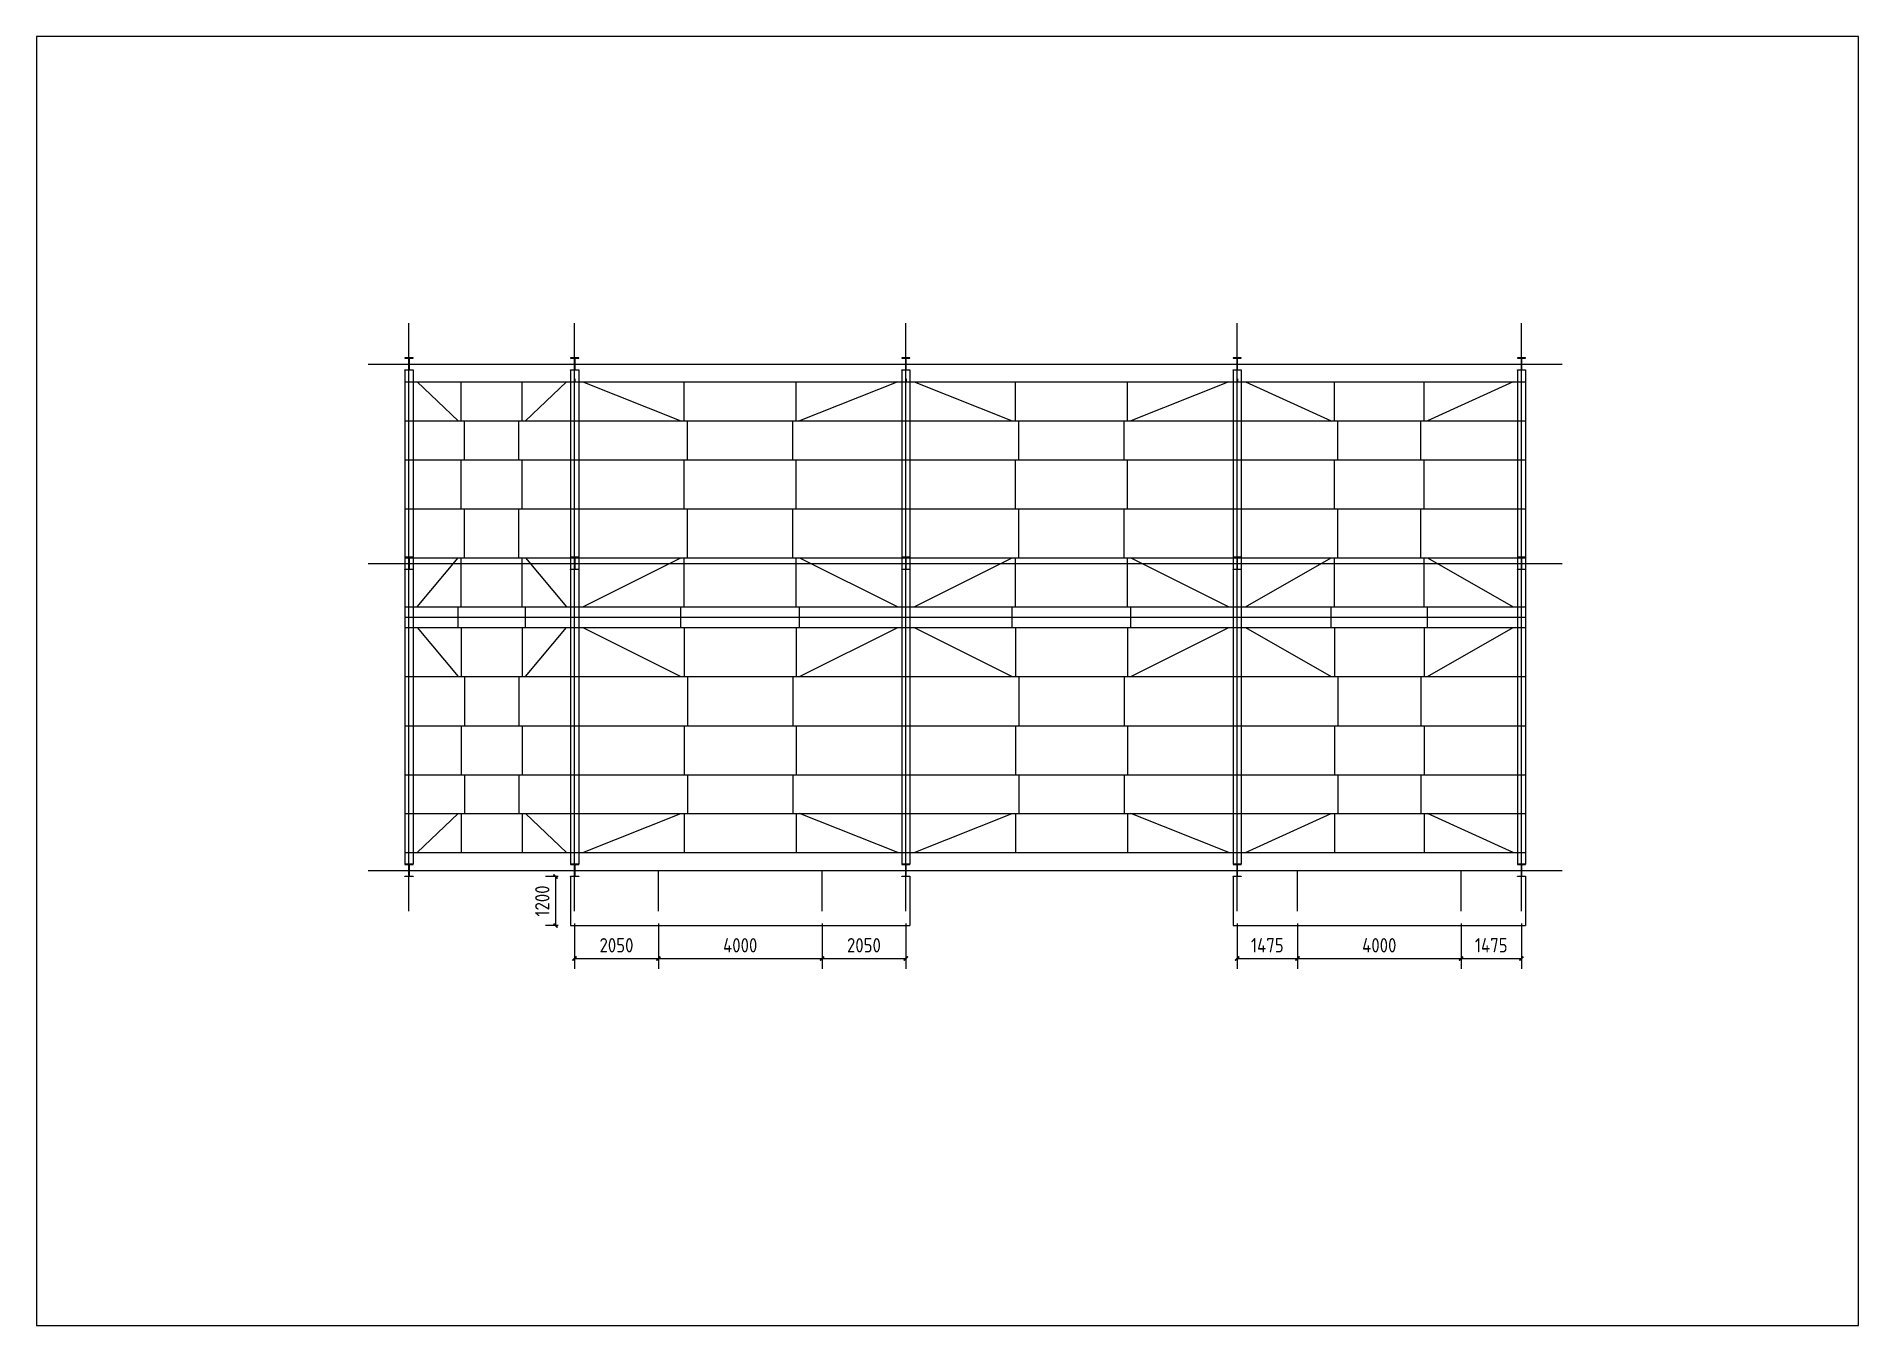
# Model space of a CAD drawing. Extents: x 533809 to 747315, y -17138 to 180511.
# Drawn here: x 640389 to 684939, y 14362 to 45862 of the extents above; entities that cross this region are included whole.
import ezdxf

# ---------------------------------------------------------------- set-up
doc = ezdxf.new("R2010")
doc.units = 0
doc.header["$LTSCALE"] = 1000
doc.header["$MEASUREMENT"] = 0
doc.layers.add('DOTE', color=1, linetype='Continuous')
doc.styles.get("Standard").update_dxf_attribs({"font": 'gbenor.shx', "bigfont": 'gbcbig.shx'})
doc.dimstyles.get("Standard").update_dxf_attribs({"dimscale": 100, "dimtxt": 3.5, "dimasz": 1, "dimexe": 2.5, "dimexo": 3, "dimgap": 1.5, "dimtad": 1, "dimdec": 0, "dimzin": 0, "dimdsep": 46, "dimtxsty": 'Standard', "dimblk": 'ARCHTICK', "dimcen": 0.09, "dimadec": 0, "dimazin": 0, "dimtfac": 1, "dimtdec": 0, "dimtix": 1, "dimtmove": 2, "dimatfit": 3, "dimfxl": 1, "dimtolj": 1, "dimtzin": 0, "dimarcsym": 0})

msp = doc.modelspace()

# ---------------------------------------------------------------- blocks, each defined once
blk = doc.blocks.new('_ArchTick')
at = {"color": 0, "linetype": 'ByBlock', "const_width": 0.4}
blk.add_lwpolyline([(-0.5, -0.5), (0.5, 0.5)], dxfattribs=at)
blk = doc.blocks.new('*D1363')
at = {"color": 0, "lineweight": -2}
for p, q in [((653546, 24186), (653546, 23080)), ((655596, 24186), (655596, 23080)), ((653546, 23330), (655596, 23330))]:
    blk.add_line(p, q, dxfattribs=at)
at = {"layer": 'Defpoints', "color": 0}
for p in [(653546, 24486), (655596, 24486), (655596, 23330)]:
    blk.add_point(p, dxfattribs=at)
at = {"color": 0, "lineweight": -2, "xscale": 100, "yscale": 100, "zscale": 100, "rotation": 180}
blk.add_blockref('_ArchTick', (653546, 23330), dxfattribs=at)
at = {"color": 0, "lineweight": -2, "xscale": 100, "yscale": 100, "zscale": 100}
blk.add_blockref('_ArchTick', (655596, 23330), dxfattribs=at)
at = {"color": 0, "insert": (654571, 23655), "char_height": 350, "attachment_point": 5}
blk.add_mtext('\\A1;2050', dxfattribs=at)
blk = doc.blocks.new('*D1364')
at = {"color": 0, "lineweight": -2}
for p, q in [((655596, 24186), (655596, 23080)), ((659596, 24186), (659596, 23080)), ((655596, 23330), (659596, 23330))]:
    blk.add_line(p, q, dxfattribs=at)
at = {"layer": 'Defpoints', "color": 0}
for p in [(655596, 24486), (659596, 24486), (659596, 23330)]:
    blk.add_point(p, dxfattribs=at)
at = {"color": 0, "lineweight": -2, "xscale": 100, "yscale": 100, "zscale": 100, "rotation": 180}
blk.add_blockref('_ArchTick', (655596, 23330), dxfattribs=at)
at = {"color": 0, "lineweight": -2, "xscale": 100, "yscale": 100, "zscale": 100}
blk.add_blockref('_ArchTick', (659596, 23330), dxfattribs=at)
at = {"color": 0, "insert": (657596, 23655), "char_height": 350, "attachment_point": 5}
blk.add_mtext('\\A1;4000', dxfattribs=at)
blk = doc.blocks.new('*D1365')
at = {"color": 0, "lineweight": -2}
for p, q in [((659596, 24186), (659596, 23080)), ((661646, 24186), (661646, 23080)), ((659596, 23330), (661646, 23330))]:
    blk.add_line(p, q, dxfattribs=at)
at = {"layer": 'Defpoints', "color": 0}
for p in [(659596, 24486), (661646, 24486), (661646, 23330)]:
    blk.add_point(p, dxfattribs=at)
at = {"color": 0, "lineweight": -2, "xscale": 100, "yscale": 100, "zscale": 100, "rotation": 180}
blk.add_blockref('_ArchTick', (659596, 23330), dxfattribs=at)
at = {"color": 0, "lineweight": -2, "xscale": 100, "yscale": 100, "zscale": 100}
blk.add_blockref('_ArchTick', (661646, 23330), dxfattribs=at)
at = {"color": 0, "insert": (660621, 23655), "char_height": 350, "attachment_point": 5}
blk.add_mtext('\\A1;2050', dxfattribs=at)
blk = doc.blocks.new('*D1366')
at = {"color": 0, "lineweight": -2}
for p, q in [((669746, 24186), (669746, 23080)), ((671221, 24186), (671221, 23080)), ((669746, 23330), (671221, 23330))]:
    blk.add_line(p, q, dxfattribs=at)
at = {"layer": 'Defpoints', "color": 0}
for p in [(669746, 24486), (671221, 24486), (671221, 23330)]:
    blk.add_point(p, dxfattribs=at)
at = {"color": 0, "lineweight": -2, "xscale": 100, "yscale": 100, "zscale": 100, "rotation": 180}
blk.add_blockref('_ArchTick', (669746, 23330), dxfattribs=at)
at = {"color": 0, "lineweight": -2, "xscale": 100, "yscale": 100, "zscale": 100}
blk.add_blockref('_ArchTick', (671221, 23330), dxfattribs=at)
at = {"color": 0, "insert": (670484, 23655), "char_height": 350, "attachment_point": 5}
blk.add_mtext('\\A1;1475', dxfattribs=at)
blk = doc.blocks.new('*D1369')
at = {"color": 0, "lineweight": -2}
for p, q in [((653146, 25336), (652832, 25336)), ((653082, 25336), (653082, 24136)), ((653146, 24136), (652832, 24136))]:
    blk.add_line(p, q, dxfattribs=at)
at = {"layer": 'Defpoints', "color": 0}
for p in [(653446, 25336), (653082, 24136), (653446, 24136)]:
    blk.add_point(p, dxfattribs=at)
at = {"color": 0, "lineweight": -2, "xscale": 100, "yscale": 100, "zscale": 100}
for p, rotation in [((653082, 25336), 90), ((653082, 24136), 270)]:
    blk.add_blockref('_ArchTick', p, dxfattribs=dict(at, rotation=rotation))
at = {"color": 0, "insert": (652757, 24736), "char_height": 350, "attachment_point": 5, "rotation": 90}
blk.add_mtext('\\A1;1200', dxfattribs=at)
blk = doc.blocks.new('*D2971')
at = {"color": 0, "lineweight": -2}
for p, q in [((671221, 24186), (671221, 23080)), ((675221, 24186), (675221, 23080)), ((671221, 23330), (675221, 23330))]:
    blk.add_line(p, q, dxfattribs=at)
at = {"layer": 'Defpoints', "color": 0}
for p in [(671221, 24486), (675221, 24486), (675221, 23330)]:
    blk.add_point(p, dxfattribs=at)
at = {"color": 0, "lineweight": -2, "xscale": 100, "yscale": 100, "zscale": 100, "rotation": 180}
blk.add_blockref('_ArchTick', (671221, 23330), dxfattribs=at)
at = {"color": 0, "lineweight": -2, "xscale": 100, "yscale": 100, "zscale": 100}
blk.add_blockref('_ArchTick', (675221, 23330), dxfattribs=at)
at = {"color": 0, "insert": (673221, 23655), "char_height": 350, "attachment_point": 5}
blk.add_mtext('\\A1;4000', dxfattribs=at)
blk = doc.blocks.new('*D2972')
at = {"color": 0, "lineweight": -2}
for p, q in [((675221, 24186), (675221, 23080)), ((676696, 24186), (676696, 23080)), ((675221, 23330), (676696, 23330))]:
    blk.add_line(p, q, dxfattribs=at)
at = {"layer": 'Defpoints', "color": 0}
for p in [(675221, 24486), (676696, 24486), (676696, 23330)]:
    blk.add_point(p, dxfattribs=at)
at = {"color": 0, "lineweight": -2, "xscale": 100, "yscale": 100, "zscale": 100, "rotation": 180}
blk.add_blockref('_ArchTick', (675221, 23330), dxfattribs=at)
at = {"color": 0, "lineweight": -2, "xscale": 100, "yscale": 100, "zscale": 100}
blk.add_blockref('_ArchTick', (676696, 23330), dxfattribs=at)
at = {"color": 0, "insert": (675959, 23655), "char_height": 350, "attachment_point": 5}
blk.add_mtext('\\A1;1475', dxfattribs=at)

# ---------------------------------------------------------------- dimensions: what is measured, and where the dimension line sits
dim = msp.add_aligned_dim(p1=(653446.4, 25335.6), p2=(653446.4, 24135.6), distance=-364.2, dimstyle='Standard')
dim.commit()
dim.dimension.update_dxf_attribs({"geometry": '*D1369', "text_midpoint": (652757.2, 24735.6)})
for base, p1, p2, picture, middle in [((655596.4, 23330.1), (653546.4, 24485.6), (655596.4, 24485.6), '*D1363', (654571.4, 23655.1)), ((659596.4, 23330.1), (655596.4, 24485.6), (659596.4, 24485.6), '*D1364', (657596.4, 23655.1)), ((661646.4, 23330.1), (659596.4, 24485.6), (661646.4, 24485.6), '*D1365', (660621.4, 23655.1)), ((671221.4, 23330.1), (669746.4, 24485.6), (671221.4, 24485.6), '*D1366', (670483.9, 23655.1)), ((675221.4, 23330.1), (671221.4, 24485.6), (675221.4, 24485.6), '*D2971', (673221.4, 23655.1)), ((676696.4, 23330.1), (675221.4, 24485.6), (676696.4, 24485.6), '*D2972', (675958.9, 23655.1))]:
    dim = msp.add_linear_dim(base=base, p1=p1, p2=p2, dimstyle='Standard')
    dim.commit()
    dim.dimension.update_dxf_attribs({"geometry": picture, "text_midpoint": middle})

# ---------------------------------------------------------------- linework, layer by layer
for p, q in [((649496.4, 38005.6), (649396.4, 38005.6)), ((649396.4, 38005.6), (649396.4, 37997.6)), ((649396.4, 37997.6), (649596.4, 37997.6)), ((649493.4, 37997.6), (649493.4, 37713.6)), ((649596.4, 38005.6), (649496.4, 38005.6)), ((649499.4, 37997.6), (649499.4, 37713.6)), ((649596.4, 37997.6), (649596.4, 38005.6)), ((653546.4, 38005.6), (653446.4, 38005.6)), ((653446.4, 38005.6), (653446.4, 37997.6)), ((653446.4, 37997.6), (653646.4, 37997.6)), ((653543.4, 37997.6), (653543.4, 37713.6)), ((653646.4, 38005.6), (653546.4, 38005.6)), ((653549.4, 37997.6), (653549.4, 37713.6)), ((653646.4, 37997.6), (653646.4, 38005.6)), ((661646.4, 38005.6), (661546.4, 38005.6)), ((661546.4, 38005.6), (661546.4, 37997.6)), ((661546.4, 37997.6), (661746.4, 37997.6)), ((661643.4, 37997.6), (661643.4, 37713.6)), ((661746.4, 38005.6), (661646.4, 38005.6)), ((661649.4, 37997.6), (661649.4, 37713.6)), ((661746.4, 37997.6), (661746.4, 38005.6)), ((669746.4, 38005.6), (669646.4, 38005.6)), ((669646.4, 38005.6), (669646.4, 37997.6)), ((669646.4, 37997.6), (669846.4, 37997.6)), ((669743.4, 37997.6), (669743.4, 37713.6)), ((669846.4, 38005.6), (669746.4, 38005.6)), ((669749.4, 37997.6), (669749.4, 37713.6)), ((669846.4, 37997.6), (669846.4, 38005.6)), ((676696.4, 38005.6), (676596.4, 38005.6)), ((676596.4, 38005.6), (676596.4, 37997.6)), ((676596.4, 37997.6), (676796.4, 37997.6)), ((676693.4, 37997.6), (676693.4, 37713.6)), ((676796.4, 38005.6), (676696.4, 38005.6)), ((676699.4, 37997.6), (676699.4, 37713.6)), ((676796.4, 37997.6), (676796.4, 38005.6)), ((649396.4, 37705.6), (649396.4, 37713.6)), ((649396.4, 37713.6), (649596.4, 37713.6)), ((649596.4, 37705.6), (649396.4, 37705.6)), ((649596.4, 37713.6), (649596.4, 37705.6)), ((653446.4, 37705.6), (653446.4, 37713.6)), ((653446.4, 37713.6), (653646.4, 37713.6)), ((653646.4, 37705.6), (653446.4, 37705.6)), ((653646.4, 37713.6), (653646.4, 37705.6)), ((661546.4, 37705.6), (661546.4, 37713.6)), ((661546.4, 37713.6), (661746.4, 37713.6)), ((661746.4, 37705.6), (661546.4, 37705.6)), ((661746.4, 37713.6), (661746.4, 37705.6)), ((669646.4, 37705.6), (669646.4, 37713.6)), ((669646.4, 37713.6), (669846.4, 37713.6)), ((669846.4, 37705.6), (669646.4, 37705.6)), ((669846.4, 37713.6), (669846.4, 37705.6)), ((676596.4, 37705.6), (676596.4, 37713.6)), ((676596.4, 37713.6), (676796.4, 37713.6)), ((676796.4, 37705.6), (676596.4, 37705.6)), ((676796.4, 37713.6), (676796.4, 37705.6)), ((649496.4, 33135.6), (649396.4, 33135.6)), ((649396.4, 33135.6), (649396.4, 33127.6)), ((649396.4, 33127.6), (649596.4, 33127.6)), ((649493.4, 33127.6), (649493.4, 32843.6)), ((649596.4, 33135.6), (649496.4, 33135.6)), ((649499.4, 33127.6), (649499.4, 32843.6)), ((649596.4, 33127.6), (649596.4, 33135.6)), ((653546.4, 33135.6), (653446.4, 33135.6)), ((653446.4, 33135.6), (653446.4, 33127.6)), ((653446.4, 33127.6), (653646.4, 33127.6)), ((653543.4, 33127.6), (653543.4, 32843.6)), ((653646.4, 33135.6), (653546.4, 33135.6)), ((653549.4, 33127.6), (653549.4, 32843.6)), ((653646.4, 33127.6), (653646.4, 33135.6)), ((661646.4, 33135.6), (661546.4, 33135.6)), ((661546.4, 33135.6), (661546.4, 33127.6)), ((661546.4, 33127.6), (661746.4, 33127.6)), ((661643.4, 33127.6), (661643.4, 32843.6)), ((661746.4, 33135.6), (661646.4, 33135.6)), ((661649.4, 33127.6), (661649.4, 32843.6)), ((661746.4, 33127.6), (661746.4, 33135.6)), ((669746.4, 33135.6), (669646.4, 33135.6)), ((669646.4, 33135.6), (669646.4, 33127.6)), ((669646.4, 33127.6), (669846.4, 33127.6)), ((669743.4, 33127.6), (669743.4, 32843.6)), ((669846.4, 33135.6), (669746.4, 33135.6)), ((669749.4, 33127.6), (669749.4, 32843.6)), ((669846.4, 33127.6), (669846.4, 33135.6)), ((676696.4, 33135.6), (676596.4, 33135.6)), ((676596.4, 33135.6), (676596.4, 33127.6)), ((676596.4, 33127.6), (676796.4, 33127.6)), ((676693.4, 33127.6), (676693.4, 32843.6)), ((676796.4, 33135.6), (676696.4, 33135.6)), ((676699.4, 33127.6), (676699.4, 32843.6)), ((676796.4, 33127.6), (676796.4, 33135.6)), ((649396.4, 32835.6), (649396.4, 32843.6)), ((649396.4, 32843.6), (649596.4, 32843.6)), ((649596.4, 32835.6), (649396.4, 32835.6)), ((649596.4, 32843.6), (649596.4, 32835.6)), ((653446.4, 32835.6), (653446.4, 32843.6)), ((653446.4, 32843.6), (653646.4, 32843.6)), ((653646.4, 32835.6), (653446.4, 32835.6)), ((653646.4, 32843.6), (653646.4, 32835.6)), ((661546.4, 32835.6), (661546.4, 32843.6)), ((661546.4, 32843.6), (661746.4, 32843.6)), ((661746.4, 32835.6), (661546.4, 32835.6)), ((661746.4, 32843.6), (661746.4, 32835.6)), ((669646.4, 32835.6), (669646.4, 32843.6)), ((669646.4, 32843.6), (669846.4, 32843.6)), ((669846.4, 32835.6), (669646.4, 32835.6)), ((669846.4, 32843.6), (669846.4, 32835.6)), ((676596.4, 32835.6), (676596.4, 32843.6)), ((676596.4, 32843.6), (676796.4, 32843.6)), ((676796.4, 32835.6), (676596.4, 32835.6)), ((676796.4, 32843.6), (676796.4, 32835.6)), ((649496.4, 25635.6), (649396.4, 25635.6)), ((649396.4, 25635.6), (649396.4, 25627.6)), ((649396.4, 25627.6), (649596.4, 25627.6)), ((649493.4, 25627.6), (649493.4, 25343.6)), ((649596.4, 25635.6), (649496.4, 25635.6)), ((649499.4, 25627.6), (649499.4, 25343.6)), ((649596.4, 25627.6), (649596.4, 25635.6)), ((653546.4, 25635.6), (653446.4, 25635.6)), ((653446.4, 25635.6), (653446.4, 25627.6)), ((653446.4, 25627.6), (653646.4, 25627.6)), ((653543.4, 25627.6), (653543.4, 25343.6)), ((653646.4, 25635.6), (653546.4, 25635.6)), ((653549.4, 25627.6), (653549.4, 25343.6)), ((653646.4, 25627.6), (653646.4, 25635.6)), ((661646.4, 25635.6), (661546.4, 25635.6)), ((661546.4, 25635.6), (661546.4, 25627.6)), ((661546.4, 25627.6), (661746.4, 25627.6)), ((661643.4, 25627.6), (661643.4, 25343.6)), ((661746.4, 25635.6), (661646.4, 25635.6)), ((661649.4, 25627.6), (661649.4, 25343.6)), ((661746.4, 25627.6), (661746.4, 25635.6)), ((669746.4, 25635.6), (669646.4, 25635.6)), ((669646.4, 25635.6), (669646.4, 25627.6)), ((669646.4, 25627.6), (669846.4, 25627.6)), ((669743.4, 25627.6), (669743.4, 25343.6)), ((669846.4, 25635.6), (669746.4, 25635.6)), ((669749.4, 25627.6), (669749.4, 25343.6)), ((669846.4, 25627.6), (669846.4, 25635.6)), ((676696.4, 25635.6), (676596.4, 25635.6)), ((676596.4, 25635.6), (676596.4, 25627.6)), ((676596.4, 25627.6), (676796.4, 25627.6)), ((676693.4, 25627.6), (676693.4, 25343.6)), ((676796.4, 25635.6), (676696.4, 25635.6)), ((676699.4, 25627.6), (676699.4, 25343.6)), ((676796.4, 25627.6), (676796.4, 25635.6)), ((649396.4, 25335.6), (649396.4, 25343.6)), ((649396.4, 25343.6), (649596.4, 25343.6)), ((649596.4, 25335.6), (649396.4, 25335.6)), ((649596.4, 25343.6), (649596.4, 25335.6)), ((653446.4, 25335.6), (653446.4, 25343.6)), ((653446.4, 25343.6), (653646.4, 25343.6)), ((653646.4, 25335.6), (653446.4, 25335.6)), ((653446.4, 25335.6), (653446.4, 24135.6)), ((653646.4, 25343.6), (653646.4, 25335.6)), ((661546.4, 25335.6), (661546.4, 25343.6)), ((661546.4, 25343.6), (661746.4, 25343.6)), ((661746.4, 25335.6), (661546.4, 25335.6)), ((661746.4, 25343.6), (661746.4, 25335.6)), ((661746.4, 25335.6), (661746.4, 24135.6)), ((669646.4, 25335.6), (669646.4, 25343.6)), ((669646.4, 25343.6), (669846.4, 25343.6)), ((669646.4, 25339.6), (669646.4, 24139.6)), ((669846.4, 25335.6), (669646.4, 25335.6)), ((669846.4, 25343.6), (669846.4, 25335.6)), ((676596.4, 25335.6), (676596.4, 25343.6)), ((676596.4, 25343.6), (676796.4, 25343.6)), ((676796.4, 25335.6), (676596.4, 25335.6)), ((676796.4, 25343.6), (676796.4, 25335.6)), ((676796.4, 25335.6), (676796.4, 24139.6)), ((653446.4, 24135.6), (661746.4, 24135.6)), ((669646.4, 24139.6), (676796.4, 24139.6))]:
    msp.add_line(p, q)
at = {"color": 4}
for p, q in [((649396.4, 37705.6), (649396.4, 25635.6)), ((649596.4, 37705.6), (649596.4, 25635.6)), ((653446.4, 37705.6), (653446.4, 25635.6)), ((653646.4, 37705.6), (653646.4, 25635.6)), ((661546.4, 37705.6), (661546.4, 25635.6)), ((661746.4, 37705.6), (661746.4, 25635.6)), ((669646.4, 37705.6), (669646.4, 25635.6)), ((669846.4, 37705.6), (669846.4, 25635.6)), ((676596.4, 37705.6), (676596.4, 25635.6)), ((676796.4, 37705.6), (676796.4, 25635.6))]:
    msp.add_line(p, q, dxfattribs=at)
at = {"color": 6}
for p, q in [((653541.4, 37495.6), (653541.4, 37420.6)), ((653551.4, 37495.6), (653551.4, 37420.6)), ((661641.4, 37495.6), (661641.4, 37420.6)), ((661651.4, 37495.6), (661651.4, 37420.6)), ((669741.4, 37495.6), (669741.4, 37420.6)), ((669751.4, 37495.6), (669751.4, 37420.6)), ((649696.4, 37420.6), (650696.4, 36470.6)), ((652346.4, 36470.6), (653346.4, 37420.6)), ((653746.4, 37420.6), (656146.4, 36470.6)), ((661446.4, 37420.6), (659046.4, 36470.6)), ((661846.4, 37420.6), (664246.4, 36470.6)), ((669546.4, 37420.6), (667146.4, 36470.6)), ((669946.4, 37420.6), (672046.4, 36470.6)), ((676496.4, 37420.6), (674396.4, 36470.6)), ((649696.4, 31920.6), (650696.4, 33120.6)), ((652346.4, 33120.6), (653346.4, 31920.6)), ((653746.4, 31920.6), (656146.4, 33120.6)), ((659046.4, 33120.6), (661446.4, 31920.6)), ((661846.4, 31920.6), (664246.4, 33120.6)), ((667146.4, 33120.6), (669546.4, 31920.6)), ((669946.4, 31920.6), (672046.4, 33120.6)), ((674396.4, 33120.6), (676496.4, 31920.6)), ((649696.4, 31420.6), (650696.4, 30220.6)), ((652346.4, 30220.6), (653346.4, 31420.6)), ((653746.4, 31420.6), (656146.4, 30220.6)), ((659046.4, 30220.6), (661446.4, 31420.6)), ((661846.4, 31420.6), (664246.4, 30220.6)), ((667146.4, 30220.6), (669546.4, 31420.6)), ((669946.4, 31420.6), (672046.4, 30220.6)), ((674396.4, 30220.6), (676496.4, 31420.6)), ((649696.4, 25920.6), (650696.4, 26870.6)), ((652346.4, 26870.6), (653346.4, 25920.6)), ((653746.4, 25920.6), (656146.4, 26870.6)), ((661446.4, 25920.6), (659046.4, 26870.6)), ((661846.4, 25920.6), (664246.4, 26870.6)), ((669546.4, 25920.6), (667146.4, 26870.6)), ((669946.4, 25920.6), (672046.4, 26870.6)), ((676496.4, 25920.6), (674396.4, 26870.6))]:
    msp.add_line(p, q, dxfattribs=at)
msp.add_lwpolyline([(640389.1, 14362.3), (684939.1, 14362.3), (684939.1, 45862.3), (640389.1, 45862.3)], close=True)
at = {"layer": 'DOTE'}
for p, q in [((649496.4, 24485.6), (649496.4, 38855.6)), ((653546.4, 24485.6), (653546.4, 38855.6)), ((661646.4, 24485.6), (661646.4, 38855.6)), ((669746.4, 24485.6), (669746.4, 38855.6)), ((676696.4, 24485.6), (676696.4, 38855.6)), ((648496.4, 37855.6), (677696.4, 37855.6)), ((648496.4, 32985.6), (677696.4, 32985.6)), ((649396.4, 31670.6), (676796.4, 31670.6)), ((648496.4, 25485.6), (677696.4, 25485.6)), ((655596.4, 24485.6), (655596.4, 25485.6)), ((659596.4, 24485.6), (659596.4, 25485.6)), ((671221.4, 24485.6), (671221.4, 25485.6)), ((675221.4, 24485.6), (675221.4, 25485.6))]:
    msp.add_line(p, q, dxfattribs=at)
at = {"layer": 'DOTE', "color": 2}
for p, q in [((649396.4, 37420.6), (676796.4, 37420.6)), ((649396.4, 36470.6), (676796.4, 36470.6)), ((649396.4, 35520.6), (676796.4, 35520.6)), ((649396.4, 34320.6), (676796.4, 34320.6)), ((649396.4, 33120.6), (676796.4, 33120.6)), ((649396.4, 31920.6), (676796.4, 31920.6)), ((649396.4, 31420.6), (676796.4, 31420.6)), ((649396.4, 30220.6), (676796.4, 30220.6)), ((649396.4, 29020.6), (676796.4, 29020.6)), ((649396.4, 27820.6), (676796.4, 27820.6)), ((649396.4, 26870.6), (676796.4, 26870.6)), ((649396.4, 25920.6), (676796.4, 25920.6))]:
    msp.add_line(p, q, dxfattribs=at)
at = {"layer": 'DOTE', "color": 6}
for p, q in [((650776.4, 36470.6), (650776.4, 37420.6)), ((652266.4, 36470.6), (652266.4, 37420.6)), ((656226.4, 36470.6), (656226.4, 37420.6)), ((658966.4, 36470.6), (658966.4, 37420.6)), ((664326.4, 36470.6), (664326.4, 37420.6)), ((667066.4, 36470.6), (667066.4, 37420.6)), ((672126.4, 36470.6), (672126.4, 37420.6)), ((674316.4, 36470.6), (674316.4, 37420.6)), ((650856.4, 35520.6), (650856.4, 36470.6)), ((652186.4, 35520.6), (652186.4, 36470.6)), ((656306.4, 35520.6), (656306.4, 36470.6)), ((658886.4, 35520.6), (658886.4, 36470.6)), ((664406.4, 35520.6), (664406.4, 36470.6)), ((666986.4, 35520.6), (666986.4, 36470.6)), ((672206.4, 35520.6), (672206.4, 36470.6)), ((674236.4, 35520.6), (674236.4, 36470.6)), ((650776.4, 34320.6), (650776.4, 35520.6)), ((652266.4, 34320.6), (652266.4, 35520.6)), ((656226.4, 34320.6), (656226.4, 35520.6)), ((658966.4, 34320.6), (658966.4, 35520.6)), ((664326.4, 34320.6), (664326.4, 35520.6)), ((667066.4, 34320.6), (667066.4, 35520.6)), ((672126.4, 34320.6), (672126.4, 35520.6)), ((674316.4, 34320.6), (674316.4, 35520.6)), ((650856.4, 33120.6), (650856.4, 34320.6)), ((652186.4, 33120.6), (652186.4, 34320.6)), ((656306.4, 33120.6), (656306.4, 34320.6)), ((658886.4, 33120.6), (658886.4, 34320.6)), ((664406.4, 33120.6), (664406.4, 34320.6)), ((666986.4, 33120.6), (666986.4, 34320.6)), ((672206.4, 33120.6), (672206.4, 34320.6)), ((674236.4, 33120.6), (674236.4, 34320.6)), ((650776.4, 31920.6), (650776.4, 33120.6)), ((652266.4, 31920.6), (652266.4, 33120.6)), ((656226.4, 31920.6), (656226.4, 33120.6)), ((658966.4, 31920.6), (658966.4, 33120.6)), ((664326.4, 31920.6), (664326.4, 33120.6)), ((667066.4, 31920.6), (667066.4, 33120.6)), ((672126.4, 31920.6), (672126.4, 33120.6)), ((674316.4, 31920.6), (674316.4, 33120.6)), ((650696.4, 31420.6), (650696.4, 31920.6)), ((652346.4, 31420.6), (652346.4, 31920.6)), ((656146.4, 31420.6), (656146.4, 31920.6)), ((659046.4, 31420.6), (659046.4, 31920.6)), ((664246.4, 31420.6), (664246.4, 31920.6)), ((667146.4, 31420.6), (667146.4, 31920.6)), ((672046.4, 31420.6), (672046.4, 31920.6)), ((674396.4, 31420.6), (674396.4, 31920.6)), ((650776.4, 31420.6), (650776.4, 30220.6)), ((652266.4, 31420.6), (652266.4, 30220.6)), ((656226.4, 31420.6), (656226.4, 30220.6)), ((658966.4, 31420.6), (658966.4, 30220.6)), ((664326.4, 31420.6), (664326.4, 30220.6)), ((667066.4, 31420.6), (667066.4, 30220.6)), ((672126.4, 31420.6), (672126.4, 30220.6)), ((674316.4, 31420.6), (674316.4, 30220.6)), ((650856.4, 30220.6), (650856.4, 29020.6)), ((652186.4, 30220.6), (652186.4, 29020.6)), ((656306.4, 30220.6), (656306.4, 29020.6)), ((658886.4, 30220.6), (658886.4, 29020.6)), ((664406.4, 30220.6), (664406.4, 29020.6)), ((666986.4, 30220.6), (666986.4, 29020.6)), ((672206.4, 30220.6), (672206.4, 29020.6)), ((674236.4, 30220.6), (674236.4, 29020.6)), ((650776.4, 29020.6), (650776.4, 27820.6)), ((652266.4, 29020.6), (652266.4, 27820.6)), ((656226.4, 29020.6), (656226.4, 27820.6)), ((658966.4, 29020.6), (658966.4, 27820.6)), ((664326.4, 29020.6), (664326.4, 27820.6)), ((667066.4, 29020.6), (667066.4, 27820.6)), ((672126.4, 29020.6), (672126.4, 27820.6)), ((674316.4, 29020.6), (674316.4, 27820.6)), ((650856.4, 27820.6), (650856.4, 26870.6)), ((652186.4, 27820.6), (652186.4, 26870.6)), ((656306.4, 27820.6), (656306.4, 26870.6)), ((658886.4, 27820.6), (658886.4, 26870.6)), ((664406.4, 27820.6), (664406.4, 26870.6)), ((666986.4, 27820.6), (666986.4, 26870.6)), ((672206.4, 27820.6), (672206.4, 26870.6)), ((674236.4, 27820.6), (674236.4, 26870.6)), ((650776.4, 26870.6), (650776.4, 25920.6)), ((652266.4, 26870.6), (652266.4, 25920.6)), ((656226.4, 26870.6), (656226.4, 25920.6)), ((658966.4, 26870.6), (658966.4, 25920.6)), ((664326.4, 26870.6), (664326.4, 25920.6)), ((667066.4, 26870.6), (667066.4, 25920.6)), ((672126.4, 26870.6), (672126.4, 25920.6)), ((674316.4, 26870.6), (674316.4, 25920.6))]:
    msp.add_line(p, q, dxfattribs=at)

msp.set_redraw_order([(e.dxf.handle, doc.entitydb.next_handle()) for e in msp.query("TEXT MTEXT ATTDEF DIMENSION ARC_DIMENSION")])  # texts and dimensions are drawn at this point

doc.saveas('drawing.dxf')
